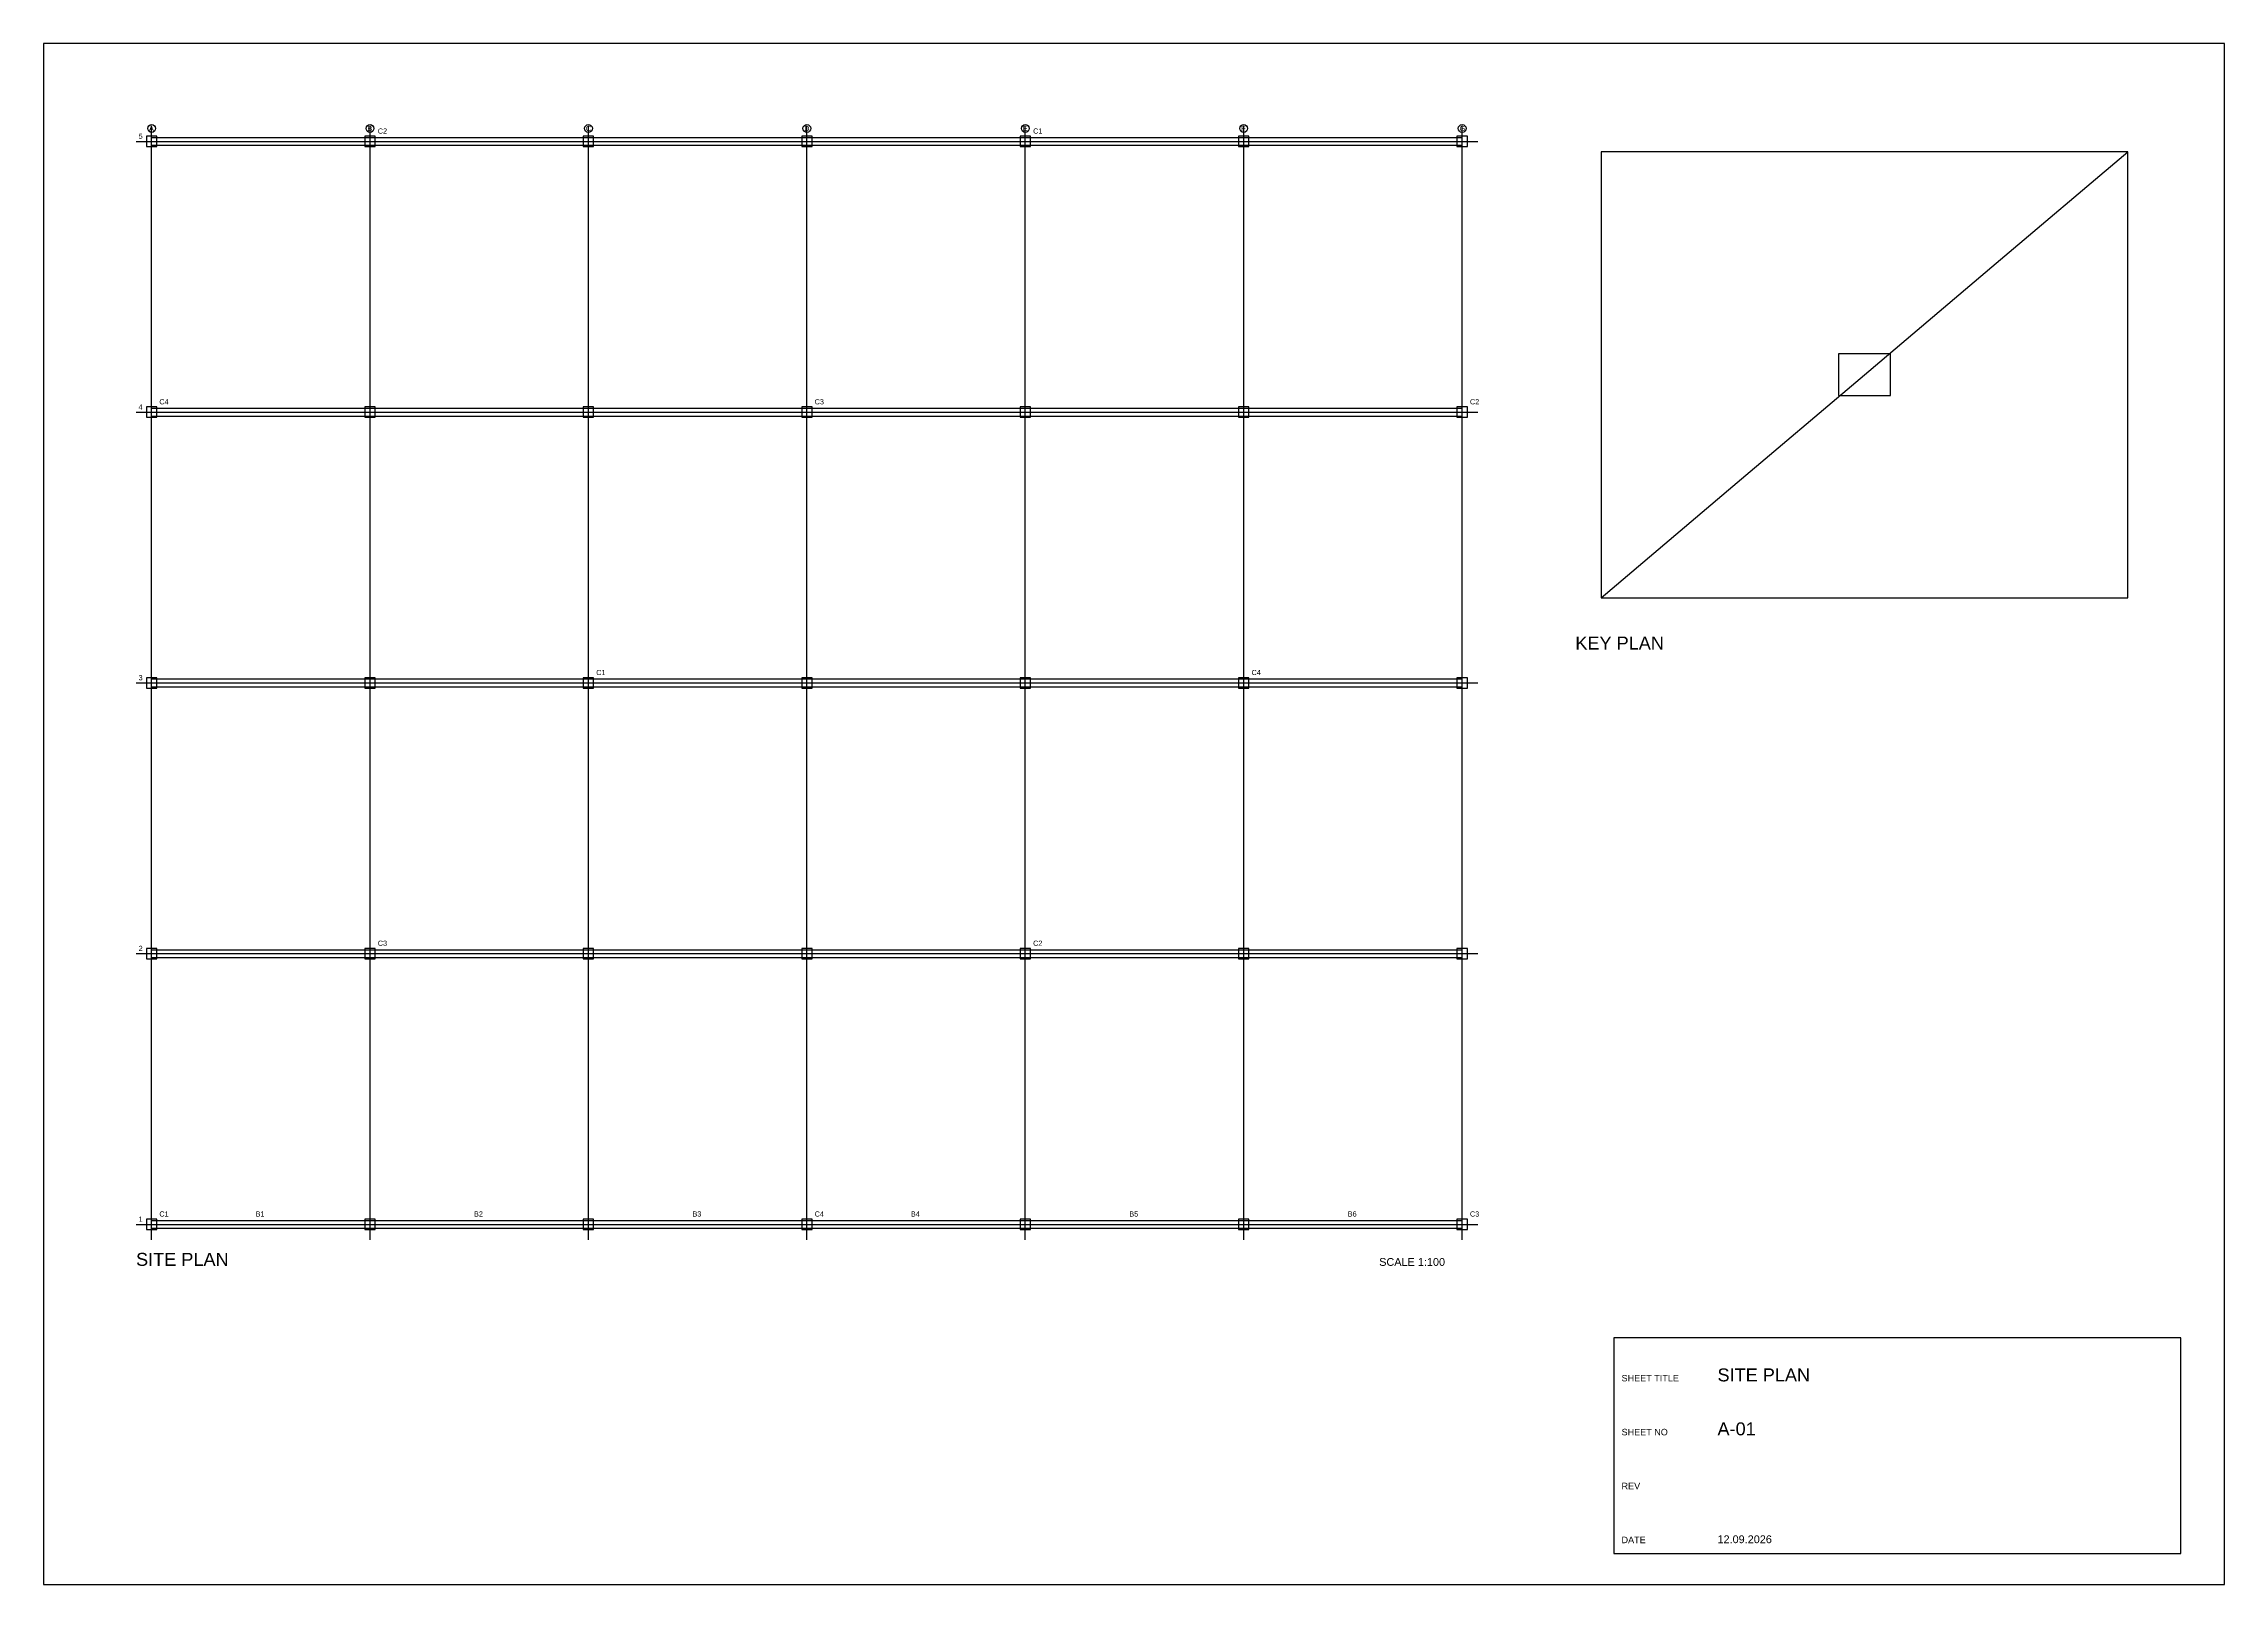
# Model space of a CAD drawing. Header units: millimetres. Extents: x 0 to 5841, y 0 to 594.
# Drawn here: x 0 to 841, y 0 to 594 of the extents above; entities that cross this region are included whole.
import ezdxf

# ---------------------------------------------------------------- set-up
doc = ezdxf.new("R2010")
doc.units = ezdxf.units.MM
for name, color, linetype in [('BEAM', 7, 'Continuous'), ('COLUMN', 7, 'Continuous'), ('FRAME', 7, 'Continuous'), ('GRID', 7, 'Continuous'), ('KEY', 7, 'Continuous'), ('TITLE', 7, 'Continuous'), ('TITLES', 7, 'Continuous')]:
    doc.layers.add(name, color=color, linetype=linetype)
doc.styles.add('Arial', font='arial.ttf')

msp = doc.modelspace()

# ---------------------------------------------------------------- linework, layer by layer
at = {"layer": 'BEAM'}
for p, q in [((41.64, 557.8), (113.84, 557.8)), ((113.84, 557.8), (186.05, 557.8)), ((186.05, 557.8), (258.25, 557.8)), ((258.25, 557.8), (330.45, 557.8)), ((330.45, 557.8), (402.65, 557.8)), ((402.65, 557.8), (474.86, 557.8)), ((474.86, 557.8), (547.06, 557.8)), ((41.64, 554.8), (113.84, 554.8)), ((113.84, 554.8), (186.05, 554.8)), ((186.05, 554.8), (258.25, 554.8)), ((258.25, 554.8), (330.45, 554.8)), ((330.45, 554.8), (402.65, 554.8)), ((402.65, 554.8), (474.86, 554.8)), ((474.86, 554.8), (547.06, 554.8)), ((41.64, 453.43), (113.84, 453.43)), ((41.64, 450.43), (113.84, 450.43)), ((113.84, 453.43), (186.05, 453.43)), ((113.84, 450.43), (186.05, 450.43)), ((186.05, 453.43), (258.25, 453.43)), ((186.05, 450.43), (258.25, 450.43)), ((258.25, 453.43), (330.45, 453.43)), ((258.25, 450.43), (330.45, 450.43)), ((330.45, 453.43), (402.65, 453.43)), ((330.45, 450.43), (402.65, 450.43)), ((402.65, 453.43), (474.86, 453.43)), ((402.65, 450.43), (474.86, 450.43)), ((474.86, 453.43), (547.06, 453.43)), ((474.86, 450.43), (547.06, 450.43)), ((41.64, 349.05), (113.84, 349.05)), ((41.64, 346.05), (113.84, 346.05)), ((113.84, 349.05), (186.05, 349.05)), ((113.84, 346.05), (186.05, 346.05)), ((186.05, 349.05), (258.25, 349.05)), ((186.05, 346.05), (258.25, 346.05)), ((258.25, 349.05), (330.45, 349.05)), ((258.25, 346.05), (330.45, 346.05)), ((330.45, 349.05), (402.65, 349.05)), ((330.45, 346.05), (402.65, 346.05)), ((402.65, 349.05), (474.86, 349.05)), ((402.65, 346.05), (474.86, 346.05)), ((474.86, 349.05), (547.06, 349.05)), ((474.86, 346.05), (547.06, 346.05)), ((41.64, 244.68), (113.84, 244.68)), ((113.84, 244.68), (186.05, 244.68)), ((186.05, 244.68), (258.25, 244.68)), ((258.25, 244.68), (330.45, 244.68)), ((330.45, 244.68), (402.65, 244.68)), ((402.65, 244.68), (474.86, 244.68)), ((474.86, 244.68), (547.06, 244.68)), ((41.64, 241.68), (113.84, 241.68)), ((113.84, 241.68), (186.05, 241.68)), ((186.05, 241.68), (258.25, 241.68)), ((258.25, 241.68), (330.45, 241.68)), ((330.45, 241.68), (402.65, 241.68)), ((402.65, 241.68), (474.86, 241.68)), ((474.86, 241.68), (547.06, 241.68)), ((41.64, 140.3), (113.84, 140.3)), ((41.64, 137.3), (113.84, 137.3)), ((113.84, 140.3), (186.05, 140.3)), ((113.84, 137.3), (186.05, 137.3)), ((186.05, 140.3), (258.25, 140.3)), ((186.05, 137.3), (258.25, 137.3)), ((258.25, 140.3), (330.45, 140.3)), ((258.25, 137.3), (330.45, 137.3)), ((330.45, 140.3), (402.65, 140.3)), ((330.45, 137.3), (402.65, 137.3)), ((402.65, 140.3), (474.86, 140.3)), ((402.65, 137.3), (474.86, 137.3)), ((474.86, 140.3), (547.06, 140.3)), ((474.86, 137.3), (547.06, 137.3))]:
    msp.add_line(p, q, dxfattribs=at)
at = {"layer": 'COLUMN'}
for points in [[(39.64, 554.3), (43.64, 554.3), (43.64, 558.3), (39.64, 558.3)], [(123.88, 554.3), (127.88, 554.3), (127.88, 558.3), (123.88, 558.3)], [(208.11, 554.3), (212.11, 554.3), (212.11, 558.3), (208.11, 558.3)], [(292.35, 554.3), (296.35, 554.3), (296.35, 558.3), (292.35, 558.3)], [(376.59, 554.3), (380.59, 554.3), (380.59, 558.3), (376.59, 558.3)], [(460.82, 554.3), (464.82, 554.3), (464.82, 558.3), (460.82, 558.3)], [(545.06, 554.3), (549.06, 554.3), (549.06, 558.3), (545.06, 558.3)], [(39.64, 449.93), (43.64, 449.93), (43.64, 453.93), (39.64, 453.93)], [(123.88, 449.93), (127.88, 449.93), (127.88, 453.93), (123.88, 453.93)], [(208.11, 449.93), (212.11, 449.93), (212.11, 453.93), (208.11, 453.93)], [(292.35, 449.93), (296.35, 449.93), (296.35, 453.93), (292.35, 453.93)], [(376.59, 449.93), (380.59, 449.93), (380.59, 453.93), (376.59, 453.93)], [(460.82, 449.93), (464.82, 449.93), (464.82, 453.93), (460.82, 453.93)], [(545.06, 449.93), (549.06, 449.93), (549.06, 453.93), (545.06, 453.93)], [(39.64, 345.55), (43.64, 345.55), (43.64, 349.55), (39.64, 349.55)], [(123.88, 345.55), (127.88, 345.55), (127.88, 349.55), (123.88, 349.55)], [(208.11, 345.55), (212.11, 345.55), (212.11, 349.55), (208.11, 349.55)], [(292.35, 345.55), (296.35, 345.55), (296.35, 349.55), (292.35, 349.55)], [(376.59, 345.55), (380.59, 345.55), (380.59, 349.55), (376.59, 349.55)], [(460.82, 345.55), (464.82, 345.55), (464.82, 349.55), (460.82, 349.55)], [(545.06, 345.55), (549.06, 345.55), (549.06, 349.55), (545.06, 349.55)], [(39.64, 241.18), (43.64, 241.18), (43.64, 245.18), (39.64, 245.18)], [(123.88, 241.18), (127.88, 241.18), (127.88, 245.18), (123.88, 245.18)], [(208.11, 241.18), (212.11, 241.18), (212.11, 245.18), (208.11, 245.18)], [(292.35, 241.18), (296.35, 241.18), (296.35, 245.18), (292.35, 245.18)], [(376.59, 241.18), (380.59, 241.18), (380.59, 245.18), (376.59, 245.18)], [(460.82, 241.18), (464.82, 241.18), (464.82, 245.18), (460.82, 245.18)], [(545.06, 241.18), (549.06, 241.18), (549.06, 245.18), (545.06, 245.18)], [(39.64, 136.8), (43.64, 136.8), (43.64, 140.8), (39.64, 140.8)], [(123.88, 136.8), (127.88, 136.8), (127.88, 140.8), (123.88, 140.8)], [(208.11, 136.8), (212.11, 136.8), (212.11, 140.8), (208.11, 140.8)], [(292.35, 136.8), (296.35, 136.8), (296.35, 140.8), (292.35, 140.8)], [(376.59, 136.8), (380.59, 136.8), (380.59, 140.8), (376.59, 140.8)], [(460.82, 136.8), (464.82, 136.8), (464.82, 140.8), (460.82, 140.8)], [(545.06, 136.8), (549.06, 136.8), (549.06, 140.8), (545.06, 140.8)]]:
    msp.add_lwpolyline(points, close=True, dxfattribs=at)
at = {"layer": 'FRAME'}
msp.add_lwpolyline([(0, 0), (841, 0), (841, 594), (0, 594)], close=True, dxfattribs=at)
at = {"layer": 'GRID'}
for p, q in [((35.64, 556.3), (109.56, 556.3)), ((41.64, 490.72), (41.64, 562.3)), ((109.56, 556.3), (183.47, 556.3)), ((125.88, 490.72), (125.88, 562.3)), ((183.47, 556.3), (257.39, 556.3)), ((210.11, 490.72), (210.11, 562.3)), ((257.39, 556.3), (331.31, 556.3)), ((294.35, 490.72), (294.35, 562.3)), ((331.31, 556.3), (405.23, 556.3)), ((378.59, 490.72), (378.59, 562.3)), ((405.23, 556.3), (479.14, 556.3)), ((462.82, 490.72), (462.82, 562.3)), ((479.14, 556.3), (553.06, 556.3)), ((547.06, 490.72), (547.06, 562.3)), ((41.64, 419.13), (41.64, 490.72)), ((125.88, 419.13), (125.88, 490.72)), ((210.11, 419.13), (210.11, 490.72)), ((294.35, 419.13), (294.35, 490.72)), ((378.59, 419.13), (378.59, 490.72)), ((462.82, 419.13), (462.82, 490.72)), ((547.06, 419.13), (547.06, 490.72)), ((35.64, 451.93), (109.56, 451.93)), ((109.56, 451.93), (183.47, 451.93)), ((183.47, 451.93), (257.39, 451.93)), ((257.39, 451.93), (331.31, 451.93)), ((331.31, 451.93), (405.23, 451.93)), ((405.23, 451.93), (479.14, 451.93)), ((479.14, 451.93), (553.06, 451.93)), ((41.64, 347.55), (41.64, 419.13)), ((125.88, 347.55), (125.88, 419.13)), ((210.11, 347.55), (210.11, 419.13)), ((294.35, 347.55), (294.35, 419.13)), ((378.59, 347.55), (378.59, 419.13)), ((462.82, 347.55), (462.82, 419.13)), ((547.06, 347.55), (547.06, 419.13)), ((35.64, 347.55), (109.56, 347.55)), ((41.64, 275.97), (41.64, 347.55)), ((109.56, 347.55), (183.47, 347.55)), ((125.88, 275.97), (125.88, 347.55)), ((183.47, 347.55), (257.39, 347.55)), ((210.11, 275.97), (210.11, 347.55)), ((257.39, 347.55), (331.31, 347.55)), ((294.35, 275.97), (294.35, 347.55)), ((331.31, 347.55), (405.23, 347.55)), ((378.59, 275.97), (378.59, 347.55)), ((405.23, 347.55), (479.14, 347.55)), ((462.82, 275.97), (462.82, 347.55)), ((479.14, 347.55), (553.06, 347.55)), ((547.06, 275.97), (547.06, 347.55)), ((41.64, 204.38), (41.64, 275.97)), ((125.88, 204.38), (125.88, 275.97)), ((210.11, 204.38), (210.11, 275.97)), ((294.35, 204.38), (294.35, 275.97)), ((378.59, 204.38), (378.59, 275.97)), ((462.82, 204.38), (462.82, 275.97)), ((547.06, 204.38), (547.06, 275.97)), ((35.64, 243.18), (109.56, 243.18)), ((109.56, 243.18), (183.47, 243.18)), ((183.47, 243.18), (257.39, 243.18)), ((257.39, 243.18), (331.31, 243.18)), ((331.31, 243.18), (405.23, 243.18)), ((405.23, 243.18), (479.14, 243.18)), ((479.14, 243.18), (553.06, 243.18)), ((41.64, 132.8), (41.64, 204.38)), ((125.88, 132.8), (125.88, 204.38)), ((210.11, 132.8), (210.11, 204.38)), ((294.35, 132.8), (294.35, 204.38)), ((378.59, 132.8), (378.59, 204.38)), ((462.82, 132.8), (462.82, 204.38)), ((547.06, 132.8), (547.06, 204.38)), ((35.64, 138.8), (109.56, 138.8)), ((109.56, 138.8), (183.47, 138.8)), ((183.47, 138.8), (257.39, 138.8)), ((257.39, 138.8), (331.31, 138.8)), ((331.31, 138.8), (405.23, 138.8)), ((405.23, 138.8), (479.14, 138.8)), ((479.14, 138.8), (553.06, 138.8))]:
    msp.add_line(p, q, dxfattribs=at)
for centre in [(41.64, 561.3), (125.88, 561.3), (210.11, 561.3), (294.35, 561.3), (378.59, 561.3), (462.82, 561.3), (547.06, 561.3)]:
    msp.add_circle(centre, 1.5, dxfattribs=at)
at = {"layer": 'KEY'}
for p, q in [((753, 509.32), (803.77, 552.3)), ((702.23, 466.35), (753, 509.32)), ((651.47, 423.38), (702.23, 466.35)), ((600.7, 380.4), (651.47, 423.38))]:
    msp.add_line(p, q, dxfattribs=at)
for points in [[(600.7, 380.4), (803.77, 380.4), (803.77, 552.3), (600.7, 552.3)], [(692.23, 458.35), (712.23, 458.35), (712.23, 474.35), (692.23, 474.35)]]:
    msp.add_lwpolyline(points, close=True, dxfattribs=at)
at = {"layer": 'TITLE'}
for p, q in [((678.41, 95.04), (605.52, 95.04)), ((605.52, 95.04), (605.52, 53.46)), ((751.29, 95.04), (678.41, 95.04)), ((824.18, 95.04), (751.29, 95.04)), ((824.18, 53.46), (824.18, 95.04)), ((605.52, 53.46), (605.52, 11.88)), ((824.18, 11.88), (824.18, 53.46)), ((605.52, 11.88), (678.41, 11.88)), ((678.41, 11.88), (751.29, 11.88)), ((751.29, 11.88), (824.18, 11.88))]:
    msp.add_line(p, q, dxfattribs=at)

# ---------------------------------------------------------------- texts
at = {"layer": 'BEAM', "style": 'Arial'}
for s, p in [('B1', (81.76, 141.8)), ('B2', (166, 141.8)), ('B3', (250.23, 141.8)), ('B4', (334.47, 141.8)), ('B5', (418.7, 141.8)), ('B6', (502.94, 141.8))]:
    msp.add_text(s, height=2, dxfattribs=at).set_placement(p)
at = {"layer": 'COLUMN', "style": 'Arial'}
for s, p in [('C2', (128.88, 559.3)), ('C1', (381.59, 559.3)), ('C4', (44.64, 454.93)), ('C3', (297.35, 454.93)), ('C2', (550.06, 454.93)), ('C1', (213.11, 350.55)), ('C4', (465.82, 350.55)), ('C3', (128.88, 246.18)), ('C2', (381.59, 246.18)), ('C1', (44.64, 141.8)), ('C4', (297.35, 141.8)), ('C3', (550.06, 141.8))]:
    msp.add_text(s, height=2, dxfattribs=at).set_placement(p)
at = {"layer": 'GRID', "style": 'Arial'}
for s, p in [('5', (36.64, 557.3)), ('A', (40.64, 560.3)), ('B', (124.88, 560.3)), ('C', (209.11, 560.3)), ('D', (293.35, 560.3)), ('E', (377.59, 560.3)), ('F', (461.82, 560.3)), ('G', (546.06, 560.3)), ('4', (36.64, 452.93)), ('3', (36.64, 348.55)), ('2', (36.64, 244.18)), ('1', (36.64, 139.8))]:
    msp.add_text(s, height=2, dxfattribs=at).set_placement(p)
at = {"layer": 'TITLE', "style": 'Arial'}
for s, height, p in [('SHEET TITLE', 2.5, (608.52, 78.25)), ('SITE PLAN', 5, (645.52, 78.25)), ('SHEET NO', 2.5, (608.52, 57.46)), ('A-01', 5, (645.52, 57.46)), ('REV', 2.5, (608.52, 36.67)), ('DATE', 2.5, (608.52, 15.88)), ('12.09.2026', 3, (645.52, 15.88))]:
    msp.add_text(s, height=height, dxfattribs=at).set_placement(p)
at = {"layer": 'TITLES', "style": 'Arial'}
for s, height, p in [('KEY PLAN', 5, (590.7, 360.4)), ('SITE PLAN', 5, (35.64, 122.8)), ('SCALE 1:100', 3, (515.06, 122.8))]:
    msp.add_text(s, height=height, dxfattribs=at).set_placement(p)

doc.saveas('drawing.dxf')
